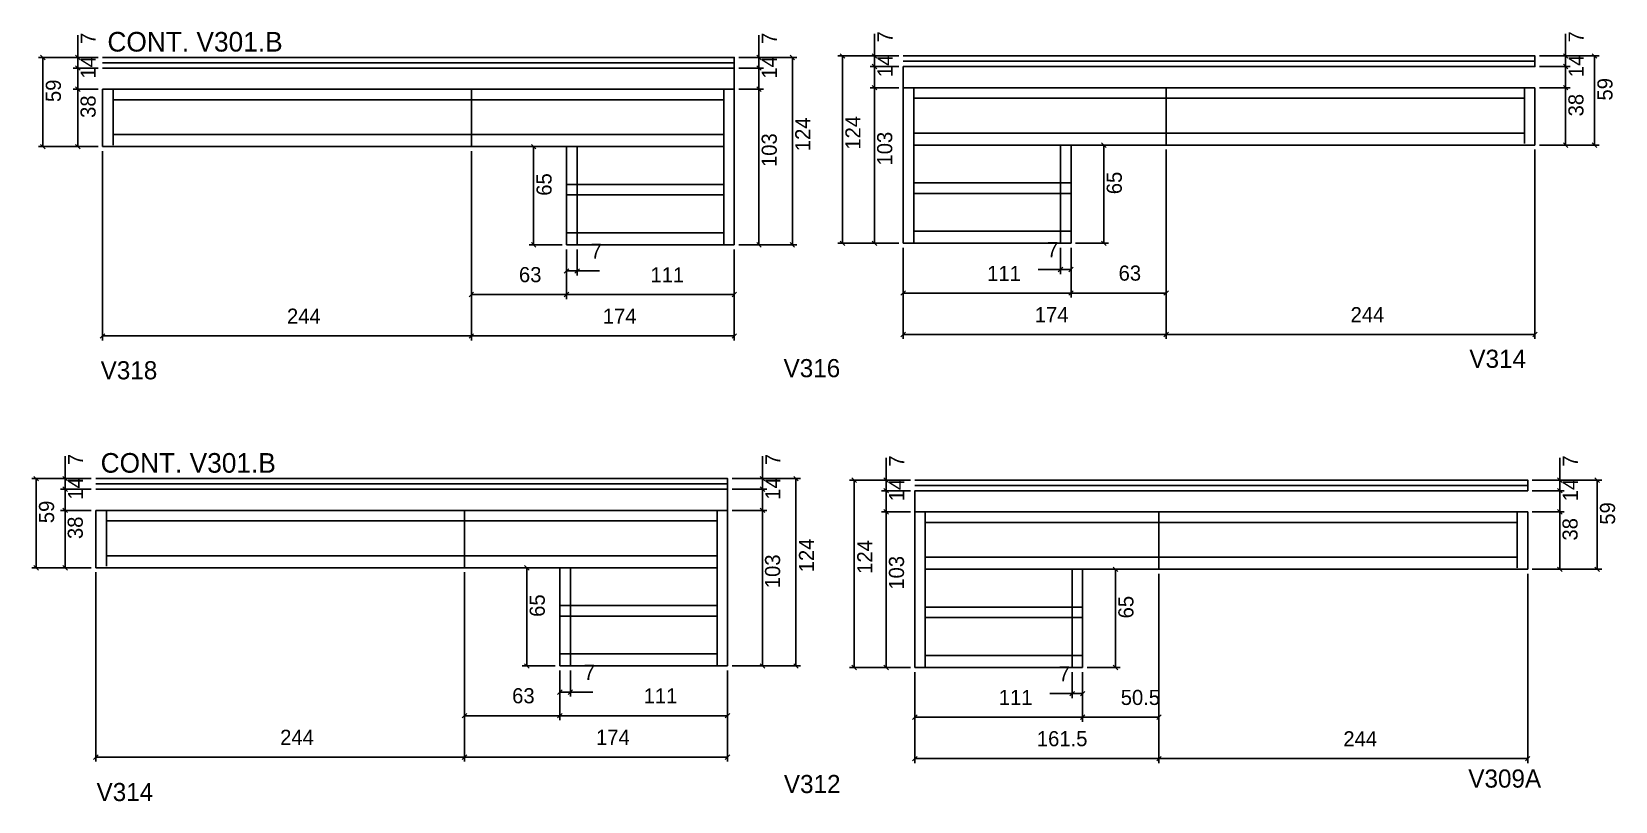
# Model space of a CAD drawing. Header units: metres. Extents: x 1999 to 8100, y 6610 to 8323.
# Drawn here: x 1999 to 3046, y 6610 to 7119 of the extents above; entities that cross this region are included whole.
import ezdxf

# ---------------------------------------------------------------- set-up
doc = ezdxf.new("R2010")
doc.units = ezdxf.units.M
for name, color, linetype in [('5', 7, 'Continuous'), ('COTA', 7, 'Continuous'), ('Painéis', 7, 'Continuous'), ('SARR_2.2x7', 7, 'Continuous'), ('Texto Seção', 7, 'Continuous')]:
    doc.layers.add(name, color=color, linetype=linetype)

msp = doc.modelspace()

# ---------------------------------------------------------------- texts
at = {"layer": '5', "color": 5, "lineweight": 25}
for s, p in [('V314', (2949.9, 6896.9)), ('V318', (2044.2, 6889.3)), ('V316', (2496.1, 6890.7)), ('V312', (2496.3, 6615.5)), ('V309A', (2949.2, 6619.1)), ('V314', (2041.5, 6610.2))]:
    msp.add_text(s, height=12, rotation=0, dxfattribs=at).set_placement(p)
at = {"layer": 'COTA', "color": 240, "lineweight": 25}
for p in [(2368.4, 6969.1), (2670.4, 6970.1), (2363.9, 6690.4), (2678.1, 6689.4)]:
    msp.add_text('7', height=10, dxfattribs=at).set_placement(p)
at = {"layer": 'Painéis', "color": 240, "lineweight": 25}
for s, p in [('7', (2041, 7111.2)), ('7', (2491.7, 7111.2)), ('7', (2568.2, 7112.2)), ('7', (3025.5, 7112.2)), ('14', (2041, 7088.3)), ('14', (2491.7, 7088.3)), ('14', (2568.2, 7089.3)), ('14', (3025.5, 7089.3)), ('59', (2017.9, 7072.8)), ('59', (3044.6, 7073.8)), ('38', (2040.9, 7062.3)), ('38', (3025.4, 7063.3)), ('124', (2547, 7041.3)), ('124', (2513.8, 7040.3)), ('103', (2568, 7030.8)), ('103', (2491.6, 7029.8)), ('65', (2342.6, 7010.8)), ('65', (2719.9, 7011.8)), ('7', (2032.6, 6832.5)), ('7', (2494, 6832.5)), ('7', (2575.9, 6831.5)), ('7', (3021.7, 6831.5)), ('14', (2032.6, 6809.6)), ('14', (2494, 6809.6)), ('14', (2575.9, 6808.6)), ('14', (3021.7, 6808.6)), ('59', (2013.4, 6794.1)), ('59', (3046.3, 6793.1)), ('38', (2032.4, 6783.6)), ('38', (3021.5, 6782.6)), ('124', (2516.3, 6761.6)), ('124', (2554.8, 6760.6)), ('103', (2493.8, 6751.1)), ('103', (2575.8, 6750.1)), ('65', (2338.1, 6732.1)), ('65', (2727.6, 6731.1))]:
    msp.add_text(s, height=10, rotation=90, dxfattribs=at).set_placement(p)
for s, p in [('63', (2321, 6953.6)), ('111', (2408, 6953.4)), ('111', (2630.8, 6954.4)), ('63', (2717.8, 6954.6)), ('244', (2871.3, 6927.1)), ('244', (2167.5, 6926.1)), ('174', (2376.5, 6926.1)), ('174', (2662.3, 6927.1)), ('63', (2316.5, 6674.9)), ('111', (2403.5, 6674.8)), ('111', (2638.5, 6673.8)), ('50.5', (2719.2, 6673.8)), ('244', (2163, 6647.4)), ('174', (2372, 6647.4)), ('161.5', (2663.7, 6646.5)), ('244', (2866.5, 6646.4))]:
    msp.add_text(s, height=10, dxfattribs=at).set_placement(p)
at = {"layer": 'Texto Seção', "color": 7, "lineweight": 15}
for p in [(2048.7, 7106.2), (2044.2, 6827.5)]:
    msp.add_text('CONT. V301.B', height=13, dxfattribs=at).set_placement(p)

# ---------------------------------------------------------------- linework, layer by layer
at = {"layer": 'COTA', "color": 4, "lineweight": 25}
for p, q in [((2352.5, 6975.3), (2352.5, 6958)), ((2359.5, 6975.3), (2359.5, 6958)), ((2679.3, 6976.3), (2679.3, 6959)), ((2686.3, 6976.3), (2686.3, 6959)), ((2352.5, 6961), (2359.5, 6961)), ((2359.5, 6961), (2374.2, 6961)), ((2679.3, 6962), (2664.5, 6962)), ((2686.3, 6962), (2679.3, 6962)), ((2348, 6696.6), (2348, 6679.3)), ((2355, 6696.6), (2355, 6679.3)), ((2687, 6695.6), (2687, 6678.3)), ((2694, 6695.6), (2694, 6678.3)), ((2348, 6682.3), (2355, 6682.3)), ((2355, 6682.3), (2369.8, 6682.3)), ((2687, 6681.3), (2672.3, 6681.3)), ((2694, 6681.3), (2687, 6681.3))]:
    msp.add_line(p, q, dxfattribs=at)
at = {"layer": 'COTA', "color": 0, "lineweight": 25}
for p, q in [((2354, 6962.5), (2351, 6959.5)), ((2358, 6959.5), (2361, 6962.5)), ((2680.8, 6963.5), (2677.8, 6960.5)), ((2684.8, 6960.5), (2687.8, 6963.5)), ((2349.5, 6683.8), (2346.5, 6680.8)), ((2353.5, 6680.8), (2356.5, 6683.8)), ((2688.5, 6682.8), (2685.5, 6679.8)), ((2692.5, 6679.8), (2695.5, 6682.8))]:
    msp.add_line(p, q, dxfattribs=at)
at = {"layer": 'COTA', "color": 241, "lineweight": 25}
for points in [[(2045.5, 7095.3), (2463.5, 7095.3), (2463.5, 7081.3), (2045.5, 7081.3)], [(2993.3, 7096.3), (2575.3, 7096.3), (2575.3, 7082.3), (2993.3, 7082.3)], [(2041, 6816.6), (2459, 6816.6), (2459, 6802.6), (2041, 6802.6)], [(2988.5, 6815.6), (2583, 6815.6), (2583, 6801.6), (2988.5, 6801.6)]]:
    msp.add_lwpolyline(points, dxfattribs=at)
at = {"layer": 'Painéis', "color": 4, "lineweight": 25}
for p, q in [((2029.1, 7102.3), (2029.1, 7117)), ((2479.8, 7102.3), (2479.8, 7117)), ((2556.3, 7103.3), (2556.3, 7118)), ((3013.6, 7103.3), (3013.6, 7118)), ((2042.5, 7102.3), (2003, 7102.3)), ((2006, 7102.3), (2006, 7043.3)), ((2042.5, 7102.3), (2026.1, 7102.3)), ((2042.5, 7095.3), (2026.1, 7095.3)), ((2042.5, 7095.3), (2026.1, 7095.3)), ((2029.1, 7095.3), (2029.1, 7102.3)), ((2029.1, 7081.3), (2029.1, 7095.3)), ((2466.5, 7102.3), (2504.9, 7102.3)), ((2466.5, 7102.3), (2482.8, 7102.3)), ((2466.5, 7095.3), (2482.8, 7095.3)), ((2466.5, 7095.3), (2482.8, 7095.3)), ((2479.8, 7095.3), (2479.8, 7102.3)), ((2479.8, 7081.3), (2479.8, 7095.3)), ((2501.9, 7102.3), (2501.9, 6978.3)), ((2572.3, 7103.3), (2532.1, 7103.3)), ((2535.1, 7103.3), (2535.1, 6979.3)), ((2572.3, 7103.3), (2553.3, 7103.3)), ((2572.3, 7096.3), (2553.3, 7096.3)), ((2572.3, 7096.3), (2553.3, 7096.3)), ((2556.3, 7096.3), (2556.3, 7103.3)), ((2556.3, 7082.3), (2556.3, 7096.3)), ((2996.3, 7103.3), (3035.7, 7103.3)), ((2996.3, 7103.3), (3016.6, 7103.3)), ((2996.3, 7096.3), (3016.6, 7096.3)), ((2996.3, 7096.3), (3016.6, 7096.3)), ((3013.6, 7096.3), (3013.6, 7103.3)), ((3013.6, 7082.3), (3013.6, 7096.3)), ((3032.7, 7103.3), (3032.7, 7044.3)), ((2042.5, 7081.3), (2026.1, 7081.3)), ((2042.5, 7081.3), (2026.1, 7081.3)), ((2029.1, 7043.3), (2029.1, 7081.3)), ((2466.5, 7081.3), (2482.8, 7081.3)), ((2466.5, 7081.3), (2482.8, 7081.3)), ((2479.8, 6978.3), (2479.8, 7081.3)), ((2572.3, 7082.3), (2553.3, 7082.3)), ((2572.3, 7082.3), (2553.3, 7082.3)), ((2556.3, 7082.3), (2556.3, 6979.3)), ((2996.3, 7082.3), (3016.6, 7082.3)), ((2996.3, 7082.3), (3016.6, 7082.3)), ((3013.6, 7044.3), (3013.6, 7082.3)), ((2042.5, 7043.3), (2003, 7043.3)), ((2042.5, 7043.3), (2026.1, 7043.3)), ((2349.5, 7043.3), (2327.7, 7043.3)), ((2330.7, 7043.3), (2330.7, 6978.3)), ((2689.3, 7044.3), (2711, 7044.3)), ((2708, 7044.3), (2708, 6979.3)), ((2996.3, 7044.3), (3016.6, 7044.3)), ((2996.3, 7044.3), (3035.7, 7044.3)), ((2045.5, 7040.3), (2045.5, 6915)), ((2289.5, 7040.3), (2289.5, 6915)), ((2289.5, 7040.3), (2289.5, 6915)), ((2749.3, 7041.3), (2749.3, 6916)), ((2749.3, 7041.3), (2749.3, 6916)), ((2993.3, 7041.3), (2993.3, 6916)), ((2572.3, 6979.3), (2532.1, 6979.3)), ((2572.3, 6979.3), (2553.3, 6979.3)), ((2689.3, 6979.3), (2711, 6979.3)), ((2289.5, 6975.3), (2289.5, 6942.4)), ((2349.5, 6978.3), (2327.7, 6978.3)), ((2352.5, 6975.3), (2352.5, 6942.4)), ((2352.5, 6975.3), (2352.5, 6942.4)), ((2463.5, 6975.3), (2463.5, 6915)), ((2463.5, 6975.3), (2463.5, 6942.4)), ((2466.5, 6978.3), (2482.8, 6978.3)), ((2466.5, 6978.3), (2504.9, 6978.3)), ((2575.3, 6976.3), (2575.3, 6916)), ((2575.3, 6976.3), (2575.3, 6943.4)), ((2686.3, 6976.3), (2686.3, 6943.4)), ((2686.3, 6976.3), (2686.3, 6943.4)), ((2749.3, 6976.3), (2749.3, 6943.4)), ((2352.5, 6945.4), (2289.5, 6945.4)), ((2352.5, 6945.4), (2463.5, 6945.4)), ((2686.3, 6946.4), (2575.3, 6946.4)), ((2686.3, 6946.4), (2749.3, 6946.4)), ((2289.5, 6918), (2045.5, 6918)), ((2289.5, 6918), (2463.5, 6918)), ((2749.3, 6919), (2575.3, 6919)), ((2749.3, 6919), (2993.3, 6919)), ((2020.7, 6823.6), (2020.7, 6838.4)), ((2482.1, 6823.6), (2482.1, 6838.4)), ((2564, 6822.6), (2564, 6837.4)), ((3009.7, 6822.6), (3009.7, 6837.4)), ((2038, 6823.6), (1998.6, 6823.6)), ((2001.6, 6823.6), (2001.6, 6764.6)), ((2038, 6823.6), (2017.7, 6823.6)), ((2020.7, 6816.6), (2020.7, 6823.6)), ((2462, 6823.6), (2507.3, 6823.6)), ((2462, 6823.6), (2485.1, 6823.6)), ((2482.1, 6816.6), (2482.1, 6823.6)), ((2504.3, 6823.6), (2504.3, 6699.6)), ((2580, 6822.6), (2539.8, 6822.6)), ((2542.8, 6822.6), (2542.8, 6698.6)), ((2580, 6822.6), (2561, 6822.6)), ((2564, 6815.6), (2564, 6822.6)), ((2991.5, 6822.6), (3037.5, 6822.6)), ((2991.5, 6822.6), (3012.7, 6822.6)), ((3009.7, 6815.6), (3009.7, 6822.6)), ((3034.5, 6822.6), (3034.5, 6763.6)), ((2038, 6816.6), (2017.7, 6816.6)), ((2038, 6816.6), (2017.7, 6816.6)), ((2020.7, 6802.6), (2020.7, 6816.6)), ((2462, 6816.6), (2485.1, 6816.6)), ((2462, 6816.6), (2485.1, 6816.6)), ((2482.1, 6802.6), (2482.1, 6816.6)), ((2580, 6815.6), (2561, 6815.6)), ((2580, 6815.6), (2561, 6815.6)), ((2564, 6801.6), (2564, 6815.6)), ((2991.5, 6815.6), (3012.7, 6815.6)), ((2991.5, 6815.6), (3012.7, 6815.6)), ((3009.7, 6801.6), (3009.7, 6815.6)), ((2038, 6802.6), (2017.7, 6802.6)), ((2038, 6802.6), (2017.7, 6802.6)), ((2020.7, 6764.6), (2020.7, 6802.6)), ((2462, 6802.6), (2485.1, 6802.6)), ((2462, 6802.6), (2485.1, 6802.6)), ((2482.1, 6802.6), (2482.1, 6699.6)), ((2580, 6801.6), (2561, 6801.6)), ((2580, 6801.6), (2561, 6801.6)), ((2564, 6801.6), (2564, 6698.6)), ((2991.5, 6801.6), (3012.7, 6801.6)), ((2991.5, 6801.6), (3012.7, 6801.6)), ((3009.7, 6763.6), (3009.7, 6801.6)), ((2038, 6764.6), (1998.6, 6764.6)), ((2038, 6764.6), (2017.7, 6764.6)), ((2041, 6761.6), (2041, 6636.3)), ((2285, 6761.6), (2285, 6636.3)), ((2285, 6761.6), (2285, 6636.3)), ((2345, 6764.6), (2323.2, 6764.6)), ((2326.2, 6764.6), (2326.2, 6699.6)), ((2697, 6763.6), (2718.8, 6763.6)), ((2715.8, 6763.6), (2715.8, 6698.6)), ((2744.5, 6760.6), (2744.5, 6635.3)), ((2744.5, 6760.6), (2744.5, 6635.3)), ((2988.5, 6760.6), (2988.5, 6635.3)), ((2991.5, 6763.6), (3012.7, 6763.6)), ((2991.5, 6763.6), (3037.5, 6763.6)), ((2285, 6696.6), (2285, 6663.7)), ((2345, 6699.6), (2323.2, 6699.6)), ((2348, 6696.6), (2348, 6663.7)), ((2348, 6696.6), (2348, 6663.7)), ((2459, 6696.6), (2459, 6636.3)), ((2459, 6696.6), (2459, 6663.7)), ((2462, 6699.6), (2485.1, 6699.6)), ((2462, 6699.6), (2507.3, 6699.6)), ((2580, 6698.6), (2539.8, 6698.6)), ((2580, 6698.6), (2561, 6698.6)), ((2697, 6698.6), (2718.8, 6698.6)), ((2583, 6695.6), (2583, 6635.3)), ((2583, 6695.6), (2583, 6662.7)), ((2694, 6695.6), (2694, 6662.7)), ((2694, 6695.6), (2694, 6662.7)), ((2744.5, 6695.6), (2744.5, 6662.7)), ((2348, 6666.7), (2285, 6666.7)), ((2348, 6666.7), (2459, 6666.7)), ((2694, 6665.7), (2583, 6665.7)), ((2694, 6665.7), (2744.5, 6665.7)), ((2285, 6639.3), (2041, 6639.3)), ((2285, 6639.3), (2459, 6639.3)), ((2744.5, 6638.3), (2583, 6638.3)), ((2744.5, 6638.3), (2988.5, 6638.3))]:
    msp.add_line(p, q, dxfattribs=at)
at = {"layer": 'Painéis', "color": 0, "lineweight": 25}
for p, q in [((2536.6, 7101.8), (2533.6, 7104.8)), ((2557.8, 7101.8), (2554.8, 7104.8)), ((3015.1, 7101.8), (3012.1, 7104.8)), ((3034.2, 7101.8), (3031.2, 7104.8)), ((2007.5, 7100.8), (2004.5, 7103.8)), ((2030.6, 7100.8), (2027.6, 7103.8)), ((2030.6, 7093.8), (2027.6, 7096.8)), ((2027.6, 7096.8), (2030.6, 7093.8)), ((2481.3, 7100.8), (2478.3, 7103.8)), ((2481.3, 7093.8), (2478.3, 7096.8)), ((2478.3, 7096.8), (2481.3, 7093.8)), ((2503.4, 7100.8), (2500.4, 7103.8)), ((2557.8, 7094.8), (2554.8, 7097.8)), ((2554.8, 7097.8), (2557.8, 7094.8)), ((3015.1, 7094.8), (3012.1, 7097.8)), ((3012.1, 7097.8), (3015.1, 7094.8)), ((2030.6, 7079.8), (2027.6, 7082.8)), ((2027.6, 7082.8), (2030.6, 7079.8)), ((2481.3, 7079.8), (2478.3, 7082.8)), ((2478.3, 7082.8), (2481.3, 7079.8)), ((2557.8, 7080.8), (2554.8, 7083.8)), ((2554.8, 7083.8), (2557.8, 7080.8)), ((3015.1, 7080.8), (3012.1, 7083.8)), ((3012.1, 7083.8), (3015.1, 7080.8)), ((2004.5, 7044.8), (2007.5, 7041.8)), ((2027.6, 7044.8), (2030.6, 7041.8)), ((2332.2, 7041.8), (2329.2, 7044.8)), ((2709.5, 7042.8), (2706.5, 7045.8)), ((3012.1, 7045.8), (3015.1, 7042.8)), ((3031.2, 7045.8), (3034.2, 7042.8)), ((2329.2, 6979.8), (2332.2, 6976.8)), ((2478.3, 6979.8), (2481.3, 6976.8)), ((2500.4, 6979.8), (2503.4, 6976.8)), ((2533.6, 6980.8), (2536.6, 6977.8)), ((2554.8, 6980.8), (2557.8, 6977.8)), ((2706.5, 6980.8), (2709.5, 6977.8)), ((2576.8, 6947.9), (2573.8, 6944.9)), ((2684.8, 6944.9), (2687.8, 6947.9)), ((2687.8, 6947.9), (2684.8, 6944.9)), ((2747.8, 6944.9), (2750.8, 6947.9)), ((2291, 6946.9), (2288, 6943.9)), ((2354, 6946.9), (2351, 6943.9)), ((2351, 6943.9), (2354, 6946.9)), ((2462, 6943.9), (2465, 6946.9)), ((2047, 6919.5), (2044, 6916.5)), ((2288, 6916.5), (2291, 6919.5)), ((2291, 6919.5), (2288, 6916.5)), ((2462, 6916.5), (2465, 6919.5)), ((2576.8, 6920.5), (2573.8, 6917.5)), ((2750.8, 6920.5), (2747.8, 6917.5)), ((2747.8, 6917.5), (2750.8, 6920.5)), ((2991.8, 6917.5), (2994.8, 6920.5)), ((2003.1, 6822.1), (2000.1, 6825.1)), ((2022.2, 6822.1), (2019.2, 6825.1)), ((2483.6, 6822.1), (2480.6, 6825.1)), ((2505.8, 6822.1), (2502.8, 6825.1)), ((2544.3, 6821.1), (2541.3, 6824.1)), ((2565.5, 6821.1), (2562.5, 6824.1)), ((3011.2, 6821.1), (3008.2, 6824.1)), ((3036, 6821.1), (3033, 6824.1)), ((2022.2, 6815.1), (2019.2, 6818.1)), ((2019.2, 6818.1), (2022.2, 6815.1)), ((2483.6, 6815.1), (2480.6, 6818.1)), ((2480.6, 6818.1), (2483.6, 6815.1)), ((2565.5, 6814.1), (2562.5, 6817.1)), ((2562.5, 6817.1), (2565.5, 6814.1)), ((3011.2, 6814.1), (3008.2, 6817.1)), ((3008.2, 6817.1), (3011.2, 6814.1)), ((2022.2, 6801.1), (2019.2, 6804.1)), ((2019.2, 6804.1), (2022.2, 6801.1)), ((2483.6, 6801.1), (2480.6, 6804.1)), ((2480.6, 6804.1), (2483.6, 6801.1)), ((2565.5, 6800.1), (2562.5, 6803.1)), ((2562.5, 6803.1), (2565.5, 6800.1)), ((3011.2, 6800.1), (3008.2, 6803.1)), ((3008.2, 6803.1), (3011.2, 6800.1)), ((2000.1, 6766.1), (2003.1, 6763.1)), ((2019.2, 6766.1), (2022.2, 6763.1)), ((2327.7, 6763.1), (2324.7, 6766.1)), ((2717.3, 6762.1), (2714.3, 6765.1)), ((3008.2, 6765.1), (3011.2, 6762.1)), ((3033, 6765.1), (3036, 6762.1)), ((2324.7, 6701.1), (2327.7, 6698.1)), ((2480.6, 6701.1), (2483.6, 6698.1)), ((2502.8, 6701.1), (2505.8, 6698.1)), ((2541.3, 6700.1), (2544.3, 6697.1)), ((2562.5, 6700.1), (2565.5, 6697.1)), ((2714.3, 6700.1), (2717.3, 6697.1)), ((2286.5, 6668.2), (2283.5, 6665.2)), ((2349.5, 6668.2), (2346.5, 6665.2)), ((2346.5, 6665.2), (2349.5, 6668.2)), ((2457.5, 6665.2), (2460.5, 6668.2)), ((2584.5, 6667.2), (2581.5, 6664.2)), ((2692.5, 6664.2), (2695.5, 6667.2)), ((2695.5, 6667.2), (2692.5, 6664.2)), ((2743, 6664.2), (2746, 6667.2)), ((2042.5, 6640.8), (2039.5, 6637.8)), ((2283.5, 6637.8), (2286.5, 6640.8)), ((2286.5, 6640.8), (2283.5, 6637.8)), ((2457.5, 6637.8), (2460.5, 6640.8)), ((2584.5, 6639.8), (2581.5, 6636.8)), ((2746, 6639.8), (2743, 6636.8)), ((2743, 6636.8), (2746, 6639.8)), ((2987, 6636.8), (2990, 6639.8))]:
    msp.add_line(p, q, dxfattribs=at)
at = {"layer": 'Painéis', "color": 200, "lineweight": 25}
for p, q in [((2045.5, 7043.3), (2045.5, 7081.3)), ((2045.5, 7081.3), (2463.5, 7081.3)), ((2289.5, 7043.3), (2289.5, 7081.3)), ((2463.5, 7081.3), (2463.5, 6978.3)), ((2993.3, 7082.3), (2575.3, 7082.3)), ((2575.3, 7082.3), (2575.3, 6979.3)), ((2749.3, 7044.3), (2749.3, 7082.3)), ((2993.3, 7044.3), (2993.3, 7082.3)), ((2352.5, 7043.3), (2045.5, 7043.3)), ((2352.5, 6978.3), (2352.5, 7043.3)), ((2686.3, 6979.3), (2686.3, 7044.3)), ((2686.3, 7044.3), (2993.3, 7044.3)), ((2575.3, 6979.3), (2686.3, 6979.3)), ((2463.5, 6978.3), (2352.5, 6978.3)), ((2041, 6764.6), (2041, 6802.6)), ((2041, 6802.6), (2459, 6802.6)), ((2285, 6764.6), (2285, 6802.6)), ((2459, 6802.6), (2459, 6699.6)), ((2988.5, 6801.6), (2583, 6801.6)), ((2583, 6801.6), (2583, 6698.6)), ((2744.5, 6763.6), (2744.5, 6801.6)), ((2988.5, 6763.6), (2988.5, 6801.6)), ((2348, 6764.6), (2041, 6764.6)), ((2348, 6699.6), (2348, 6764.6)), ((2694, 6698.6), (2694, 6763.6)), ((2694, 6763.6), (2988.5, 6763.6)), ((2459, 6699.6), (2348, 6699.6)), ((2583, 6698.6), (2694, 6698.6))]:
    msp.add_line(p, q, dxfattribs=at)
for points in [[(2045.5, 7095.3), (2463.5, 7095.3), (2463.5, 7102.3), (2045.5, 7102.3)], [(2575.3, 7096.3), (2993.3, 7096.3), (2993.3, 7103.3), (2575.3, 7103.3)], [(2041, 6816.6), (2459, 6816.6), (2459, 6823.6), (2041, 6823.6)], [(2583, 6815.6), (2988.5, 6815.6), (2988.5, 6822.6), (2583, 6822.6)]]:
    msp.add_lwpolyline(points, dxfattribs=at)
at = {"layer": 'SARR_2.2x7', "color": 40, "lineweight": 25}
for p, q in [((2045.5, 7098.8), (2302, 7098.8)), ((2302, 7098.8), (2463.5, 7098.8)), ((2575.3, 7099.8), (2831.8, 7099.8)), ((2831.8, 7099.8), (2993.3, 7099.8)), ((2052.4, 7044.3), (2052.4, 7081.3)), ((2052.4, 7074.3), (2289.5, 7074.3)), ((2289.5, 7074.3), (2456.5, 7074.3)), ((2456.5, 6978.3), (2456.5, 7081.3)), ((2582.2, 6979.3), (2582.2, 7082.3)), ((2749.2, 7075.3), (2582.2, 7075.3)), ((2986.3, 7075.3), (2749.3, 7075.3)), ((2986.3, 7045.3), (2986.3, 7082.3)), ((2052.4, 7051.3), (2289.5, 7051.3)), ((2289.5, 7051.3), (2456.5, 7051.3)), ((2289.5, 7043.3), (2456.5, 7043.3)), ((2352.5, 7043.3), (2359.5, 7043.3)), ((2359.5, 6978.3), (2359.5, 7043.3)), ((2749.2, 7052.3), (2582.2, 7052.3)), ((2749.3, 7044.3), (2582.2, 7044.3)), ((2679.3, 6979.3), (2679.3, 7044.3)), ((2686.3, 7044.3), (2679.3, 7044.3)), ((2986.3, 7052.3), (2749.3, 7052.3)), ((2352.5, 7018.3), (2456.5, 7018.3)), ((2352.5, 7011.3), (2456.5, 7011.3)), ((2686.3, 7019.3), (2582.2, 7019.3)), ((2686.3, 7012.3), (2582.2, 7012.3)), ((2352.5, 6986.3), (2456.6, 6986.3)), ((2686.3, 6987.3), (2582.2, 6987.3)), ((2041, 6820.1), (2297.5, 6820.1)), ((2297.5, 6820.1), (2459, 6820.1)), ((2583, 6819.1), (2839.5, 6819.1)), ((2839.5, 6819.1), (2988.5, 6819.1)), ((2048, 6765.6), (2048, 6802.6)), ((2452.1, 6699.6), (2452.1, 6802.6)), ((2589.9, 6698.6), (2589.9, 6801.6)), ((2981.5, 6764.6), (2981.5, 6801.6)), ((2048, 6795.6), (2285, 6795.6)), ((2285, 6795.6), (2452.1, 6795.6)), ((2744.5, 6794.6), (2589.9, 6794.6)), ((2981.5, 6794.6), (2744.5, 6794.6)), ((2048, 6772.6), (2285, 6772.6)), ((2285, 6772.6), (2452.1, 6772.6)), ((2744.5, 6771.6), (2589.9, 6771.6)), ((2981.5, 6771.6), (2744.5, 6771.6)), ((2285, 6764.6), (2452.1, 6764.6)), ((2348, 6764.6), (2355, 6764.6)), ((2355, 6699.6), (2355, 6764.6)), ((2744.5, 6763.6), (2590, 6763.6)), ((2687, 6698.6), (2687, 6763.6)), ((2694, 6763.6), (2687, 6763.6)), ((2348, 6739.6), (2452.1, 6739.6)), ((2694, 6738.6), (2589.9, 6738.6)), ((2348, 6732.6), (2452.1, 6732.6)), ((2694, 6731.6), (2589.9, 6731.6)), ((2348, 6707.6), (2452.1, 6707.6)), ((2694, 6706.6), (2589.9, 6706.6))]:
    msp.add_line(p, q, dxfattribs=at)

msp.set_redraw_order([(e.dxf.handle, doc.entitydb.next_handle()) for e in msp.query("TEXT MTEXT ATTDEF DIMENSION ARC_DIMENSION")])  # texts and dimensions are drawn at this point

doc.saveas('drawing.dxf')
